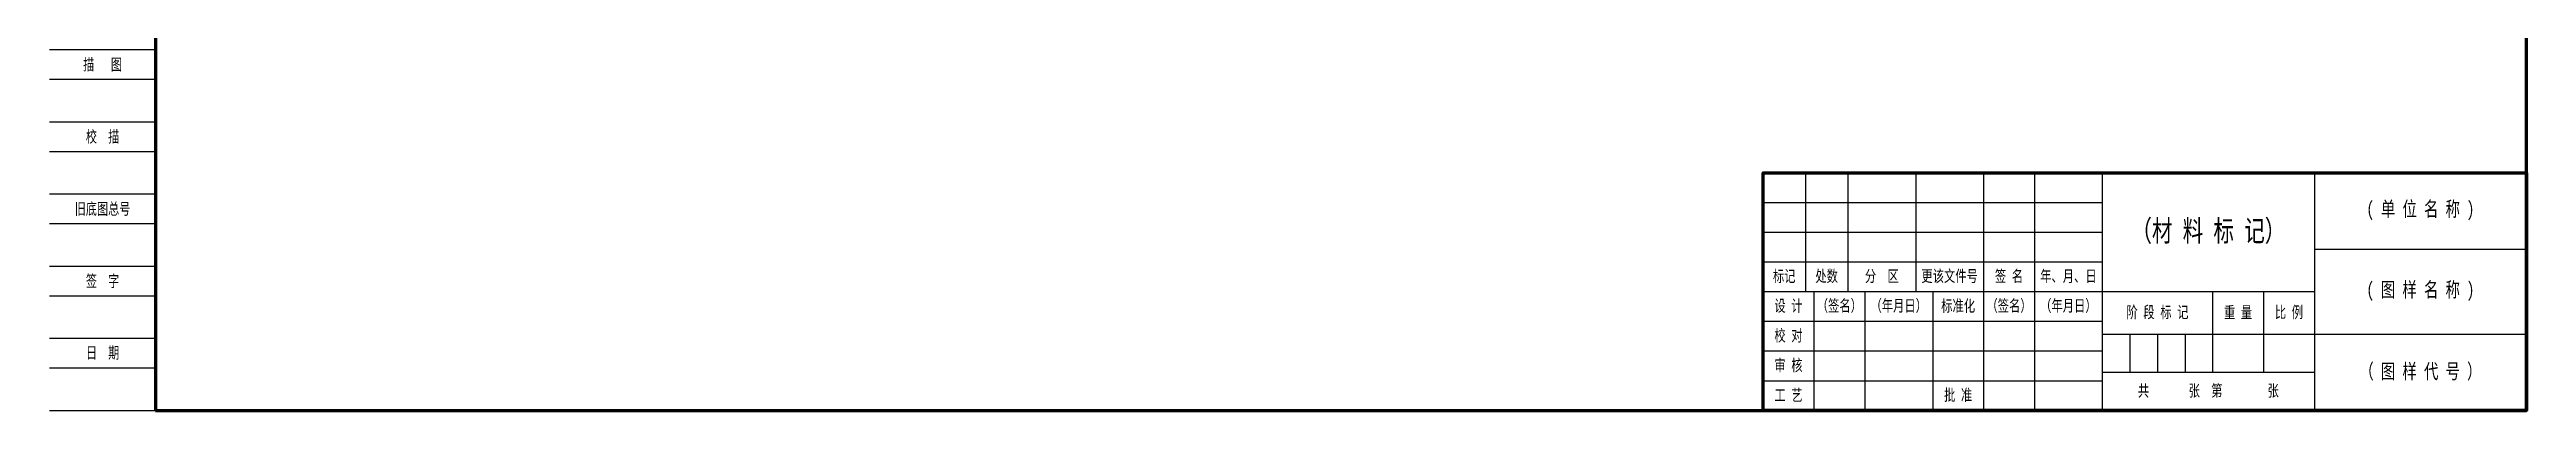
# Model space of a CAD drawing. Header units: millimetres. Extents: x -242 to 4956, y 0 to 6520.
# Drawn here: x 1239 to 1823, y 3727 to 3812 of the extents above; entities that cross this region are included whole.
import ezdxf
from ezdxf.enums import TextEntityAlignment as Align

# ---------------------------------------------------------------- set-up
doc = ezdxf.new("R2010")
doc.units = ezdxf.units.MM
doc.styles.add('样式 1', font='', dxfattribs={"width": 0.71})
doc.styles.get('样式 1').set_extended_font_data('SimSun')

msp = doc.modelspace()

# ---------------------------------------------------------------- texts
at = {"style": '样式 1', "width": 0.7}
for s, p in [('描   图', (1251.5, 3808.5)), ('校  描', (1251.5, 3791.5)), ('旧底图总号', (1251.5, 3774.5)), ('签  字', (1251.5, 3757.5)), ('日  期', (1251.51, 3740.6))]:
    msp.add_text(s, height=2.75, dxfattribs=at).set_placement(p, align=Align.MIDDLE_CENTER)
at = {"attachment_point": 5, "style": '样式 1'}
for s, width, insert, char_height in [('（材 料 标 记）', 55.8227, (1748, 3769), 5), ('( 单 位 名 称 )', 50, (1798, 3774), 3.5), ('标记', 10, (1648, 3758.5), 2.75), ('{\\fFangSong_GB2312|b0|i0|c134|p49;处数}', 10, (1658, 3758.5), 2.75), ('分  区', 16, (1671, 3758.5), 2.75), ('更该文件号', 18.9744, (1687, 3758.5), 2.75), ('年、月、日', 16, (1715, 3758.5), 2.75), ('( 图 样 名 称 )', 50, (1798, 3755), 3.5), ('设 计', 12, (1649, 3751.5), 2.75), ('（签名）', 12, (1661, 3751.5), 2.75), ('（年月日）', 16, (1675, 3751.5), 2.75), ('标准化', 12, (1689, 3751.5), 2.75), ('（签名）', 12, (1701, 3751.5), 2.75), ('（年月日）', 16, (1715, 3751.5), 2.75), ('阶 段 标 记', 26, (1736, 3750), 2.75), ('重 量', 12, (1755, 3750), 2.75), ('比 例', 12, (1767, 3750), 2.75), ('校 对', 12, (1649, 3744.5), 2.75), ('审 核', 12, (1649, 3737.5), 2.75), ('（ 图 样 代 号 ）', 50, (1798, 3736), 3.5), ('工 艺', 12, (1649, 3730.5), 2.75), ('批 准', 12, (1689, 3730.5), 2.75), ('共       张  第        张', 50, (1748, 3731.5), 2.75)]:
    msp.add_mtext_dynamic_manual_height_columns(s, width=width, gutter_width=12.5, heights=[0], dxfattribs=dict(at, insert=insert, char_height=char_height))
at = {"insert": (1701, 3758.5), "char_height": 2.75, "attachment_point": 5, "style": '样式 1'}
msp.add_mtext_dynamic_auto_height_columns('签 名', width=12, gutter_width=12.5, height=7, count=1, dxfattribs=at)

# ---------------------------------------------------------------- linework, layer by layer
for p, q in [((1239, 3812), (1264, 3812)), ((1239, 3805), (1264, 3805)), ((1239, 3795), (1264, 3795)), ((1239, 3788), (1264, 3788)), ((1653, 3783), (1653, 3755)), ((1663, 3783), (1663, 3755)), ((1679, 3783), (1679, 3755)), ((1695, 3783), (1695, 3727)), ((1707, 3783), (1707, 3727)), ((1723, 3783), (1723, 3727)), ((1773, 3783), (1773, 3727)), ((1239, 3778), (1264, 3778)), ((1643, 3776), (1723, 3776)), ((1239, 3771), (1264, 3771)), ((1643, 3769), (1723, 3769)), ((1239, 3761), (1264, 3761)), ((1643, 3762), (1723, 3762)), ((1773, 3765), (1823, 3765)), ((1239, 3754), (1264, 3754)), ((1643, 3755), (1773, 3755)), ((1655, 3755), (1655, 3727)), ((1667, 3755), (1667, 3727)), ((1683, 3755), (1683, 3727)), ((1749, 3755), (1749, 3736)), ((1761, 3755), (1761, 3736)), ((1239, 3744), (1264, 3744)), ((1643, 3748), (1723, 3748)), ((1723, 3745), (1823, 3745)), ((1729.5, 3745), (1729.5, 3736)), ((1736, 3745), (1736, 3736)), ((1742.5, 3745), (1742.5, 3736)), ((1643, 3741), (1723, 3741)), ((1239, 3737), (1264, 3737)), ((1643, 3734), (1723, 3734)), ((1723, 3736), (1773, 3736)), ((1239, 3727), (1264, 3727))]:
    msp.add_line(p, q)
at = {"lineweight": 70}
for points in [[(1264, 3727), (1823, 3727), (1823, 4548), (1264, 4548)], [(1823, 3727), (1643, 3727), (1643, 3783), (1823, 3783)]]:
    msp.add_lwpolyline(points, close=True, dxfattribs=at)

msp.set_redraw_order([(e.dxf.handle, doc.entitydb.next_handle()) for e in msp.query("TEXT MTEXT ATTDEF DIMENSION ARC_DIMENSION")])  # texts and dimensions are drawn at this point

doc.saveas('drawing.dxf')
